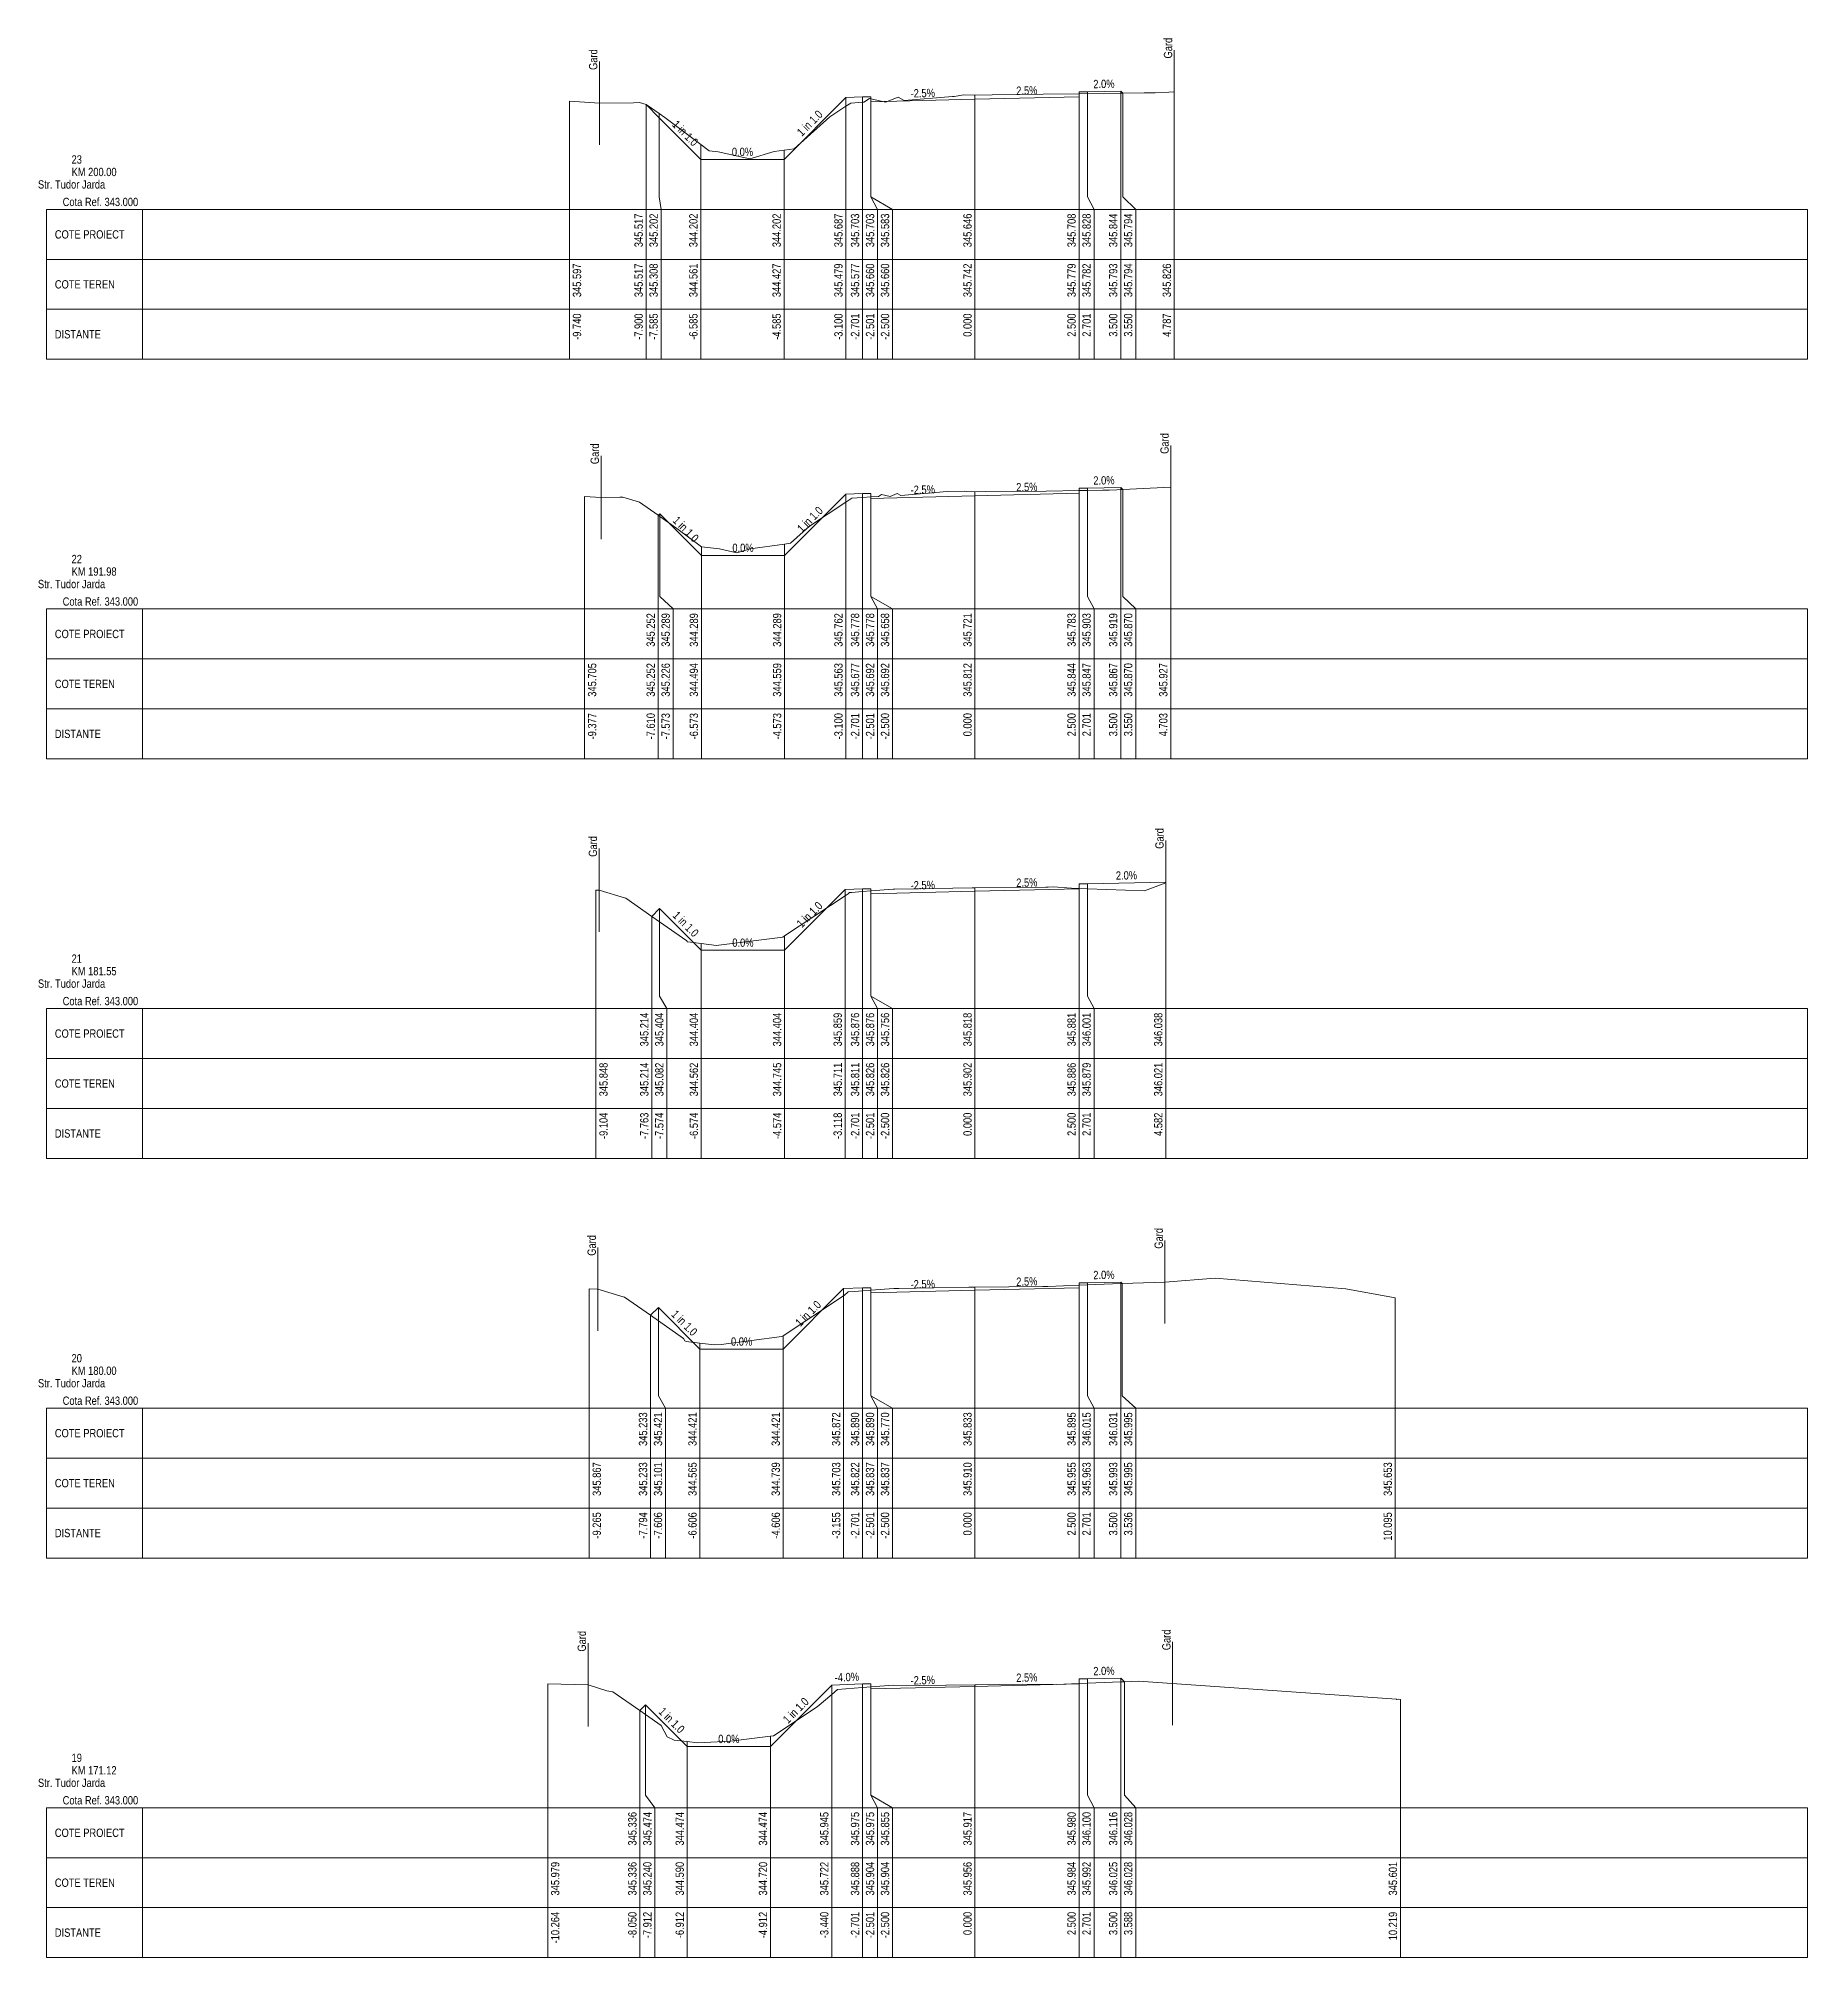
# Model space of a CAD drawing. Extents: x 1 to 634, y 0 to 594.
# Drawn here: x 0.5 to 43, y 173.8 to 219.91 of the extents above; entities that cross this region are included whole.
import ezdxf
from ezdxf.enums import TextEntityAlignment as Align

# ---------------------------------------------------------------- set-up
doc = ezdxf.new("R2010")
doc.units = 0
doc.header["$MEASUREMENT"] = 0
doc.layers.add('ARD-No Plot', color=1, linetype='Continuous', lineweight=0, plot=False)
for name, color, linetype, lineweight in [('DESIGN-TEXT', 7, 'Continuous', 0), ('EXISTING-TEXT', 7, 'Continuous', 0), ('LINES', 7, 'Continuous', 0), ('Text', 7, 'Continuous', 0), ('X-RL', 7, 'Continuous', 0), ('XPLOT-DESIGN', 5, 'Continuous', 0), ('XPLOT-EXISTING', 3, 'Continuous', 0), ('XPLOT-GRADE', 7, 'Continuous', 0), ('XPLOT-KM', 7, 'Continuous', 0), ('XPLOT-TITLE', 7, 'Continuous', 0)]:
    doc.layers.add(name, color=color, linetype=linetype, lineweight=lineweight)
doc.styles.add('$0$$0$Arial', font='arial.ttf', dxfattribs={"width": 0.8})

msp = doc.modelspace()

# ---------------------------------------------------------------- texts
at = {"layer": 'ARD-No Plot', "style": '$0$$0$Arial', "width": 0.8}
for p in [(1.3, 216.3), (1.3, 206.7), (1.3, 197.1), (1.3, 187.5), (1.3, 177.9)]:
    msp.add_text('Str. Tudor Jarda', height=0.2, dxfattribs=at).set_placement(p, align=Align.CENTER)
at = {"layer": 'DESIGN-TEXT', "style": '$0$$0$Arial', "width": 0.8}
for s, p in [('345.517', (15.02, 215.7)), ('345.202', (15.38, 215.7)), ('344.202', (16.335, 215.7)), ('344.202', (18.335, 215.7)), ('345.687', (19.82, 215.7)), ('345.703', (20.219, 215.7)), ('345.703', (20.579, 215.7)), ('345.583', (20.939, 215.7)), ('345.646', (22.92, 215.7)), ('345.708', (25.42, 215.7)), ('345.828', (25.78, 215.7)), ('345.844', (26.42, 215.7)), ('345.794', (26.78, 215.7)), ('345.252', (15.31, 206.1)), ('345.289', (15.67, 206.1)), ('344.289', (16.347, 206.1)), ('344.289', (18.347, 206.1)), ('345.762', (19.82, 206.1)), ('345.778', (20.219, 206.1)), ('345.778', (20.579, 206.1)), ('345.658', (20.939, 206.1)), ('345.721', (22.92, 206.1)), ('345.783', (25.42, 206.1)), ('345.903', (25.78, 206.1)), ('345.919', (26.42, 206.1)), ('345.870', (26.78, 206.1)), ('345.214', (15.157, 196.5)), ('345.404', (15.517, 196.5)), ('344.404', (16.346, 196.5)), ('344.404', (18.346, 196.5)), ('345.859', (19.802, 196.5)), ('345.876', (20.219, 196.5)), ('345.876', (20.579, 196.5)), ('345.756', (20.939, 196.5)), ('345.818', (22.92, 196.5)), ('345.881', (25.42, 196.5)), ('346.001', (25.78, 196.5)), ('346.038', (27.502, 196.5)), ('345.233', (15.126, 186.9)), ('345.421', (15.486, 186.9)), ('344.421', (16.314, 186.9)), ('344.421', (18.314, 186.9)), ('345.872', (19.765, 186.9)), ('345.890', (20.219, 186.9)), ('345.890', (20.579, 186.9)), ('345.770', (20.939, 186.9)), ('345.833', (22.92, 186.9)), ('345.895', (25.42, 186.9)), ('346.015', (25.78, 186.9)), ('346.031', (26.42, 186.9)), ('345.995', (26.78, 186.9)), ('345.336', (14.87, 177.3)), ('345.474', (15.23, 177.3)), ('344.474', (16.008, 177.3)), ('344.474', (18.008, 177.3)), ('345.945', (19.48, 177.3)), ('345.975', (20.219, 177.3)), ('345.975', (20.579, 177.3)), ('345.855', (20.939, 177.3)), ('345.917', (22.92, 177.3)), ('345.980', (25.42, 177.3)), ('346.100', (25.78, 177.3)), ('346.116', (26.42, 177.3)), ('346.028', (26.78, 177.3))]:
    msp.add_text(s, height=0.2, rotation=90, dxfattribs=at).set_placement(p, align=Align.RIGHT)
at = {"layer": 'EXISTING-TEXT', "style": '$0$$0$Arial', "width": 0.8}
for s, p in [('345.597', (13.54, 214.5)), ('345.517', (15.02, 214.5)), ('345.308', (15.38, 214.5)), ('344.561', (16.335, 214.5)), ('344.427', (18.335, 214.5)), ('345.479', (19.82, 214.5)), ('345.577', (20.219, 214.5)), ('345.660', (20.579, 214.5)), ('345.660', (20.939, 214.5)), ('345.742', (22.92, 214.5)), ('345.742', (22.92, 214.5)), ('345.779', (25.42, 214.5)), ('345.782', (25.78, 214.5)), ('345.793', (26.42, 214.5)), ('345.794', (26.78, 214.5)), ('345.826', (27.707, 214.5)), ('345.705', (13.903, 204.9)), ('345.252', (15.31, 204.9)), ('345.226', (15.67, 204.9)), ('344.494', (16.347, 204.9)), ('344.494', (16.347, 204.9)), ('344.559', (18.347, 204.9)), ('345.563', (19.82, 204.9)), ('345.677', (20.219, 204.9)), ('345.692', (20.579, 204.9)), ('345.692', (20.939, 204.9)), ('345.812', (22.92, 204.9)), ('345.812', (22.92, 204.9)), ('345.844', (25.42, 204.9)), ('345.847', (25.78, 204.9)), ('345.867', (26.42, 204.9)), ('345.870', (26.78, 204.9)), ('345.927', (27.623, 204.9)), ('345.848', (14.176, 195.3)), ('345.214', (15.157, 195.3)), ('345.082', (15.517, 195.3)), ('344.562', (16.346, 195.3)), ('344.745', (18.346, 195.3)), ('345.711', (19.802, 195.3)), ('345.811', (20.219, 195.3)), ('345.826', (20.579, 195.3)), ('345.826', (20.939, 195.3)), ('345.902', (22.92, 195.3)), ('345.902', (22.92, 195.3)), ('345.886', (25.42, 195.3)), ('345.879', (25.78, 195.3)), ('346.021', (27.502, 195.3)), ('345.867', (14.015, 185.7)), ('345.233', (15.126, 185.7)), ('345.101', (15.486, 185.7)), ('344.565', (16.314, 185.7)), ('344.739', (18.314, 185.7)), ('345.703', (19.765, 185.7)), ('345.822', (20.219, 185.7)), ('345.837', (20.579, 185.7)), ('345.837', (20.939, 185.7)), ('345.910', (22.92, 185.7)), ('345.910', (22.92, 185.7)), ('345.955', (25.42, 185.7)), ('345.963', (25.78, 185.7)), ('345.993', (26.42, 185.7)), ('345.995', (26.78, 185.7)), ('345.653', (33.015, 185.7)), ('345.979', (13.016, 176.1)), ('345.336', (14.87, 176.1)), ('345.240', (15.23, 176.1)), ('344.590', (16.008, 176.1)), ('344.720', (18.008, 176.1)), ('345.722', (19.48, 176.1)), ('345.888', (20.219, 176.1)), ('345.904', (20.579, 176.1)), ('345.904', (20.939, 176.1)), ('345.956', (22.92, 176.1)), ('345.956', (22.92, 176.1)), ('345.984', (25.42, 176.1)), ('345.992', (25.78, 176.1)), ('346.025', (26.42, 176.1)), ('346.028', (26.78, 176.1)), ('345.601', (33.139, 176.1))]:
    msp.add_text(s, height=0.2, rotation=90, dxfattribs=at).set_placement(p, align=Align.RIGHT)
at = {"layer": 'Text', "style": '$0$$0$Arial', "width": 0.8}
for p in [(13.929, 219.151), (27.737, 219.426), (27.653, 209.927), (13.967, 209.68), (13.921, 200.246), (27.532, 200.438), (13.893, 190.661), (27.513, 190.831), (13.655, 181.152), (27.697, 181.185)]:
    msp.add_text('Gard', height=0.2, rotation=90, dxfattribs=at).set_placement(p)
for s, p in [('-9.740', (13.54, 213.3)), ('-9.740', (13.54, 213.3)), ('-7.900', (15.02, 213.3)), ('-7.900', (15.02, 213.3)), ('-7.900', (15.02, 213.3)), ('-7.585', (15.38, 213.3)), ('-7.585', (15.38, 213.3)), ('-7.585', (15.38, 213.3)), ('-6.585', (16.335, 213.3)), ('-6.585', (16.335, 213.3)), ('-6.585', (16.335, 213.3)), ('-4.585', (18.335, 213.3)), ('-4.585', (18.335, 213.3)), ('-4.585', (18.335, 213.3)), ('-3.100', (19.82, 213.3)), ('-3.100', (19.82, 213.3)), ('-3.100', (19.82, 213.3)), ('-2.701', (20.219, 213.3)), ('-2.701', (20.219, 213.3)), ('-2.701', (20.219, 213.3)), ('-2.501', (20.579, 213.3)), ('-2.501', (20.579, 213.3)), ('-2.501', (20.579, 213.3)), ('-2.500', (20.939, 213.3)), ('-2.500', (20.939, 213.3)), ('-2.500', (20.939, 213.3)), ('0.000', (22.92, 213.3)), ('0.000', (22.92, 213.3)), ('0.000', (22.92, 213.3)), ('2.500', (25.42, 213.3)), ('2.500', (25.42, 213.3)), ('2.500', (25.42, 213.3)), ('2.701', (25.78, 213.3)), ('2.701', (25.78, 213.3)), ('2.701', (25.78, 213.3)), ('3.500', (26.42, 213.3)), ('3.500', (26.42, 213.3)), ('3.500', (26.42, 213.3)), ('3.550', (26.78, 213.3)), ('3.550', (26.78, 213.3)), ('3.550', (26.78, 213.3)), ('4.787', (27.707, 213.3)), ('4.787', (27.707, 213.3)), ('-9.377', (13.903, 203.7)), ('-9.377', (13.903, 203.7)), ('-7.610', (15.31, 203.7)), ('-7.610', (15.31, 203.7)), ('-7.610', (15.31, 203.7)), ('-7.573', (15.67, 203.7)), ('-7.573', (15.67, 203.7)), ('-7.573', (15.67, 203.7)), ('-6.573', (16.347, 203.7)), ('-6.573', (16.347, 203.7)), ('-6.573', (16.347, 203.7)), ('-4.573', (18.347, 203.7)), ('-4.573', (18.347, 203.7)), ('-4.573', (18.347, 203.7)), ('-3.100', (19.82, 203.7)), ('-3.100', (19.82, 203.7)), ('-3.100', (19.82, 203.7)), ('-2.701', (20.219, 203.7)), ('-2.701', (20.219, 203.7)), ('-2.701', (20.219, 203.7)), ('-2.501', (20.579, 203.7)), ('-2.501', (20.579, 203.7)), ('-2.501', (20.579, 203.7)), ('-2.500', (20.939, 203.7)), ('-2.500', (20.939, 203.7)), ('-2.500', (20.939, 203.7)), ('0.000', (22.92, 203.7)), ('0.000', (22.92, 203.7)), ('0.000', (22.92, 203.7)), ('2.500', (25.42, 203.7)), ('2.500', (25.42, 203.7)), ('2.500', (25.42, 203.7)), ('2.701', (25.78, 203.7)), ('2.701', (25.78, 203.7)), ('2.701', (25.78, 203.7)), ('3.500', (26.42, 203.7)), ('3.500', (26.42, 203.7)), ('3.500', (26.42, 203.7)), ('3.550', (26.78, 203.7)), ('3.550', (26.78, 203.7)), ('3.550', (26.78, 203.7)), ('4.703', (27.623, 203.7)), ('4.703', (27.623, 203.7)), ('-9.104', (14.176, 194.1)), ('-9.104', (14.176, 194.1)), ('-7.763', (15.157, 194.1)), ('-7.763', (15.157, 194.1)), ('-7.763', (15.157, 194.1)), ('-7.574', (15.517, 194.1)), ('-7.574', (15.517, 194.1)), ('-7.574', (15.517, 194.1)), ('-6.574', (16.346, 194.1)), ('-6.574', (16.346, 194.1)), ('-6.574', (16.346, 194.1)), ('-4.574', (18.346, 194.1)), ('-4.574', (18.346, 194.1)), ('-4.574', (18.346, 194.1)), ('-3.118', (19.802, 194.1)), ('-3.118', (19.802, 194.1)), ('-3.118', (19.802, 194.1)), ('-2.701', (20.219, 194.1)), ('-2.701', (20.219, 194.1)), ('-2.701', (20.219, 194.1)), ('-2.501', (20.579, 194.1)), ('-2.501', (20.579, 194.1)), ('-2.501', (20.579, 194.1)), ('-2.500', (20.939, 194.1)), ('-2.500', (20.939, 194.1)), ('-2.500', (20.939, 194.1)), ('0.000', (22.92, 194.1)), ('0.000', (22.92, 194.1)), ('0.000', (22.92, 194.1)), ('2.500', (25.42, 194.1)), ('2.500', (25.42, 194.1)), ('2.500', (25.42, 194.1)), ('2.701', (25.78, 194.1)), ('2.701', (25.78, 194.1)), ('2.701', (25.78, 194.1)), ('4.582', (27.502, 194.1)), ('4.582', (27.502, 194.1)), ('4.582', (27.502, 194.1)), ('-9.265', (14.015, 184.5)), ('-9.265', (14.015, 184.5)), ('-7.794', (15.126, 184.5)), ('-7.794', (15.126, 184.5)), ('-7.794', (15.126, 184.5)), ('-7.606', (15.486, 184.5)), ('-7.606', (15.486, 184.5)), ('-7.606', (15.486, 184.5)), ('-6.606', (16.314, 184.5)), ('-6.606', (16.314, 184.5)), ('-6.606', (16.314, 184.5)), ('-4.606', (18.314, 184.5)), ('-4.606', (18.314, 184.5)), ('-4.606', (18.314, 184.5)), ('-3.155', (19.765, 184.5)), ('-3.155', (19.765, 184.5)), ('-3.155', (19.765, 184.5)), ('-2.701', (20.219, 184.5)), ('-2.701', (20.219, 184.5)), ('-2.701', (20.219, 184.5)), ('-2.501', (20.579, 184.5)), ('-2.501', (20.579, 184.5)), ('-2.501', (20.579, 184.5)), ('-2.500', (20.939, 184.5)), ('-2.500', (20.939, 184.5)), ('-2.500', (20.939, 184.5)), ('0.000', (22.92, 184.5)), ('0.000', (22.92, 184.5)), ('0.000', (22.92, 184.5)), ('2.500', (25.42, 184.5)), ('2.500', (25.42, 184.5)), ('2.500', (25.42, 184.5)), ('2.701', (25.78, 184.5)), ('2.701', (25.78, 184.5)), ('2.701', (25.78, 184.5)), ('3.500', (26.42, 184.5)), ('3.500', (26.42, 184.5)), ('3.500', (26.42, 184.5)), ('3.536', (26.78, 184.5)), ('3.536', (26.78, 184.5)), ('3.536', (26.78, 184.5)), ('10.095', (33.015, 184.5)), ('10.095', (33.015, 184.5)), ('-10.264', (13.016, 174.9)), ('-10.264', (13.016, 174.9)), ('-8.050', (14.87, 174.9)), ('-8.050', (14.87, 174.9)), ('-8.050', (14.87, 174.9)), ('-7.912', (15.23, 174.9)), ('-7.912', (15.23, 174.9)), ('-7.912', (15.23, 174.9)), ('-6.912', (16.008, 174.9)), ('-6.912', (16.008, 174.9)), ('-6.912', (16.008, 174.9)), ('-4.912', (18.008, 174.9)), ('-4.912', (18.008, 174.9)), ('-4.912', (18.008, 174.9)), ('-3.440', (19.48, 174.9)), ('-3.440', (19.48, 174.9)), ('-3.440', (19.48, 174.9)), ('-2.701', (20.219, 174.9)), ('-2.701', (20.219, 174.9)), ('-2.701', (20.219, 174.9)), ('-2.501', (20.579, 174.9)), ('-2.501', (20.579, 174.9)), ('-2.501', (20.579, 174.9)), ('-2.500', (20.939, 174.9)), ('-2.500', (20.939, 174.9)), ('-2.500', (20.939, 174.9)), ('0.000', (22.92, 174.9)), ('0.000', (22.92, 174.9)), ('0.000', (22.92, 174.9)), ('2.500', (25.42, 174.9)), ('2.500', (25.42, 174.9)), ('2.500', (25.42, 174.9)), ('2.701', (25.78, 174.9)), ('2.701', (25.78, 174.9)), ('2.701', (25.78, 174.9)), ('3.500', (26.42, 174.9)), ('3.500', (26.42, 174.9)), ('3.500', (26.42, 174.9)), ('3.588', (26.78, 174.9)), ('3.588', (26.78, 174.9)), ('3.588', (26.78, 174.9)), ('10.219', (33.139, 174.9)), ('10.219', (33.139, 174.9))]:
    msp.add_text(s, height=0.2, rotation=90, dxfattribs=at).set_placement(p, align=Align.RIGHT)
at = {"layer": 'X-RL', "style": '$0$$0$Arial', "width": 0.8}
for p in [(2.9, 215.88), (2.9, 206.28), (2.9, 196.68), (2.9, 187.08), (2.9, 177.48)]:
    msp.add_text('Cota Ref. 343.000', height=0.2, dxfattribs=at).set_placement(p, align=Align.RIGHT)
at = {"layer": 'XPLOT-GRADE', "style": '$0$$0$Arial', "width": 0.8}
for s, rotation, p in [('-2.5%', 1.4321, (21.748, 218.494)), ('2.5%', 1.4321, (24.248, 218.557)), ('2.0%', 1.1458, (26.099, 218.716)), ('1 in 1.0', 45, (19.101, 217.801)), ('1 in 1.0', 315, (15.971, 217.559)), ('0.0%', 0, (17.415, 217.082)), ('2.0%', 1.1458, (26.099, 209.191)), ('-2.5%', 1.4321, (21.748, 208.969)), ('2.5%', 1.4321, (24.248, 209.032)), ('1 in 1.0', 45, (19.107, 208.282)), ('1 in 1.0', 315, (15.984, 208.046)), ('0.0%', 0, (17.427, 207.569)), ('-2.5%', 1.4321, (21.748, 199.467)), ('2.5%', 1.4321, (24.248, 199.529)), ('2.0%', 1.1458, (26.64, 199.7)), ('1 in 1.0', 315, (15.983, 198.56)), ('1 in 1.0', 45, (19.097, 198.788)), ('0.0%', 0, (17.426, 198.084)), ('-2.5%', 1.4321, (21.748, 189.881)), ('2.5%', 1.4321, (24.248, 189.944)), ('2.0%', 1.1458, (26.099, 190.103)), ('1 in 1.0', 45, (19.063, 189.203)), ('1 in 1.0', 315, (15.951, 188.977)), ('0.0%', 0, (17.394, 188.501)), ('2.0%', 1.1458, (26.099, 180.588)), ('-4.0%', 2.2906, (19.926, 180.44)), ('-2.5%', 1.4321, (21.748, 180.366)), ('2.5%', 1.4321, (24.248, 180.429)), ('1 in 1.0', 45, (18.767, 179.666)), ('1 in 1.0', 315, (15.645, 179.43)), ('0.0%', 0, (17.088, 178.954))]:
    msp.add_text(s, height=0.2, rotation=rotation, dxfattribs=at).set_placement(p, align=Align.CENTER)
at = {"layer": 'XPLOT-KM', "style": '$0$$0$Arial', "width": 0.8}
for s, p in [('23', (1.3, 216.9)), ('KM 200.00', (1.3, 216.6)), ('22', (1.3, 207.3)), ('KM 191.98', (1.3, 207)), ('21', (1.3, 197.7)), ('KM 181.55', (1.3, 197.4)), ('20', (1.3, 188.1)), ('KM 180.00', (1.3, 187.8)), ('19', (1.3, 178.5)), ('KM 171.12', (1.3, 178.2))]:
    msp.add_text(s, height=0.2, dxfattribs=at).set_placement(p)
at = {"layer": 'XPLOT-TITLE', "style": '$0$$0$Arial', "width": 0.8}
for s, p in [('COTE PROIECT', (0.898, 215.1)), ('COTE TEREN', (0.898, 213.9)), ('DISTANTE', (0.898, 212.7)), ('COTE PROIECT', (0.898, 205.5)), ('COTE TEREN', (0.898, 204.3)), ('DISTANTE', (0.898, 203.1)), ('COTE PROIECT', (0.898, 195.9)), ('COTE TEREN', (0.898, 194.7)), ('DISTANTE', (0.898, 193.5)), ('COTE PROIECT', (0.898, 186.3)), ('COTE TEREN', (0.898, 185.1)), ('DISTANTE', (0.898, 183.9)), ('COTE PROIECT', (0.898, 176.7)), ('COTE TEREN', (0.898, 175.5)), ('DISTANTE', (0.898, 174.3))]:
    msp.add_text(s, height=0.2, dxfattribs=at).set_placement(p)

# ---------------------------------------------------------------- linework, layer by layer
at = {"layer": 'LINES'}
for p, q in [((27.787, 219.626), (27.787, 217.626)), ((13.979, 219.351), (13.979, 217.351)), ((25.5, 216.1), (25.5, 218.579)), ((25.5, 216.1), (25.5, 218.579)), ((25.5, 216.1), (25.5, 218.579)), ((25.701, 216.1), (25.701, 218.628)), ((25.701, 216.1), (25.701, 218.628)), ((25.701, 216.1), (25.701, 218.628)), ((26.5, 216.1), (26.5, 218.644)), ((26.5, 216.1), (26.5, 218.644)), ((26.5, 216.1), (26.5, 218.644)), ((26.55, 216.1), (26.55, 218.594)), ((26.55, 216.1), (26.55, 218.594)), ((26.55, 216.1), (26.55, 218.594)), ((27.787, 216.1), (27.787, 218.626)), ((27.787, 216.1), (27.787, 218.626)), ((13.26, 216.1), (13.26, 218.397)), ((13.26, 216.1), (13.26, 218.397)), ((15.1, 216.1), (15.1, 218.317)), ((15.1, 216.1), (15.1, 218.317)), ((15.1, 216.1), (15.1, 218.317)), ((15.415, 216.1), (15.415, 218.108)), ((15.415, 216.1), (15.415, 218.108)), ((15.415, 216.1), (15.415, 218.108)), ((19.9, 216.1), (19.9, 218.487)), ((19.9, 216.1), (19.9, 218.487)), ((19.9, 216.1), (19.9, 218.487)), ((20.299, 216.1), (20.299, 218.503)), ((20.299, 216.1), (20.299, 218.503)), ((20.299, 216.1), (20.299, 218.503)), ((20.499, 216.1), (20.499, 218.503)), ((20.499, 216.1), (20.499, 218.503)), ((20.499, 216.1), (20.499, 218.503)), ((20.5, 216.1), (20.5, 218.46)), ((20.5, 216.1), (20.5, 218.46)), ((20.5, 216.1), (20.5, 218.46)), ((23, 216.1), (23, 218.542)), ((23, 216.1), (23, 218.542)), ((23, 216.1), (23, 218.542)), ((16.415, 216.1), (16.415, 217.361)), ((16.415, 216.1), (16.415, 217.361)), ((16.415, 216.1), (16.415, 217.361)), ((18.415, 216.1), (18.415, 217.227)), ((18.415, 216.1), (18.415, 217.227)), ((18.415, 216.1), (18.415, 217.227)), ((0.698, 214.6), (0.698, 215.8)), ((0.698, 215.8), (3, 215.8)), ((3, 212.2), (3, 215.8)), ((3, 215.8), (43, 215.8)), ((13.26, 215.8), (13.26, 216.1)), ((13.26, 215.8), (13.26, 216.1)), ((13.26, 212.2), (13.26, 215.8)), ((13.26, 212.2), (13.26, 215.8)), ((15.1, 215.8), (15.1, 216.1)), ((15.1, 215.8), (15.1, 216.1)), ((15.1, 215.8), (15.1, 216.1)), ((15.1, 212.2), (15.1, 215.8)), ((15.1, 212.2), (15.1, 215.8)), ((15.1, 212.2), (15.1, 215.8)), ((15.46, 215.8), (15.415, 216.1)), ((15.46, 215.8), (15.415, 216.1)), ((15.46, 215.8), (15.415, 216.1)), ((15.46, 212.2), (15.46, 215.8)), ((15.46, 212.2), (15.46, 215.8)), ((15.46, 212.2), (15.46, 215.8)), ((16.415, 215.8), (16.415, 216.1)), ((16.415, 215.8), (16.415, 216.1)), ((16.415, 215.8), (16.415, 216.1)), ((16.415, 212.2), (16.415, 215.8)), ((16.415, 212.2), (16.415, 215.8)), ((16.415, 212.2), (16.415, 215.8)), ((18.415, 215.8), (18.415, 216.1)), ((18.415, 215.8), (18.415, 216.1)), ((18.415, 215.8), (18.415, 216.1)), ((18.415, 212.2), (18.415, 215.8)), ((18.415, 212.2), (18.415, 215.8)), ((18.415, 212.2), (18.415, 215.8)), ((19.9, 215.8), (19.9, 216.1)), ((19.9, 215.8), (19.9, 216.1)), ((19.9, 215.8), (19.9, 216.1)), ((19.9, 212.2), (19.9, 215.8)), ((19.9, 212.2), (19.9, 215.8)), ((19.9, 212.2), (19.9, 215.8)), ((20.299, 215.8), (20.299, 216.1)), ((20.299, 215.8), (20.299, 216.1)), ((20.299, 215.8), (20.299, 216.1)), ((20.299, 212.2), (20.299, 215.8)), ((20.299, 212.2), (20.299, 215.8)), ((20.299, 212.2), (20.299, 215.8)), ((20.659, 215.8), (20.499, 216.1)), ((20.659, 215.8), (20.499, 216.1)), ((20.659, 215.8), (20.499, 216.1)), ((21.019, 215.8), (20.5, 216.1)), ((21.019, 215.8), (20.5, 216.1)), ((21.019, 215.8), (20.5, 216.1)), ((20.659, 212.2), (20.659, 215.8)), ((20.659, 212.2), (20.659, 215.8)), ((20.659, 212.2), (20.659, 215.8)), ((21.019, 212.2), (21.019, 215.8)), ((21.019, 212.2), (21.019, 215.8)), ((21.019, 212.2), (21.019, 215.8)), ((23, 215.8), (23, 216.1)), ((23, 215.8), (23, 216.1)), ((23, 215.8), (23, 216.1)), ((23, 212.2), (23, 215.8)), ((23, 212.2), (23, 215.8)), ((23, 212.2), (23, 215.8)), ((25.5, 215.8), (25.5, 216.1)), ((25.5, 215.8), (25.5, 216.1)), ((25.5, 215.8), (25.5, 216.1)), ((25.5, 212.2), (25.5, 215.8)), ((25.5, 212.2), (25.5, 215.8)), ((25.5, 212.2), (25.5, 215.8)), ((25.86, 215.8), (25.701, 216.1)), ((25.86, 215.8), (25.701, 216.1)), ((25.86, 215.8), (25.701, 216.1)), ((25.86, 212.2), (25.86, 215.8)), ((25.86, 212.2), (25.86, 215.8)), ((25.86, 212.2), (25.86, 215.8)), ((26.5, 215.8), (26.5, 216.1)), ((26.5, 215.8), (26.5, 216.1)), ((26.5, 215.8), (26.5, 216.1)), ((26.5, 212.2), (26.5, 215.8)), ((26.5, 212.2), (26.5, 215.8)), ((26.5, 212.2), (26.5, 215.8)), ((26.86, 215.8), (26.55, 216.1)), ((26.86, 215.8), (26.55, 216.1)), ((26.86, 215.8), (26.55, 216.1)), ((26.86, 212.2), (26.86, 215.8)), ((26.86, 212.2), (26.86, 215.8)), ((26.86, 212.2), (26.86, 215.8)), ((27.787, 215.8), (27.787, 216.1)), ((27.787, 215.8), (27.787, 216.1)), ((27.787, 212.2), (27.787, 215.8)), ((27.787, 212.2), (27.787, 215.8)), ((43, 212.2), (43, 215.8)), ((0.698, 213.4), (0.698, 214.6)), ((0.698, 214.6), (3, 214.6)), ((3, 214.6), (0.698, 214.6)), ((3, 214.6), (43, 214.6)), ((0.698, 212.2), (0.698, 213.4)), ((0.698, 213.4), (3, 213.4)), ((3, 213.4), (0.698, 213.4)), ((3, 213.4), (43, 213.4)), ((3, 212.2), (0.698, 212.2)), ((3, 212.2), (43, 212.2)), ((14.017, 209.88), (14.017, 207.88)), ((27.703, 210.127), (27.703, 208.127)), ((13.623, 206.5), (13.623, 208.905)), ((13.623, 206.5), (13.623, 208.905)), ((19.9, 206.5), (19.9, 208.962)), ((19.9, 206.5), (19.9, 208.962)), ((19.9, 206.5), (19.9, 208.962)), ((20.299, 206.5), (20.299, 208.978)), ((20.299, 206.5), (20.299, 208.978)), ((20.299, 206.5), (20.299, 208.978)), ((20.499, 206.5), (20.499, 208.978)), ((20.499, 206.5), (20.499, 208.978)), ((20.499, 206.5), (20.499, 208.978)), ((20.5, 206.5), (20.5, 208.892)), ((20.5, 206.5), (20.5, 208.892)), ((20.5, 206.5), (20.5, 208.892)), ((23, 206.5), (23, 209.012)), ((23, 206.5), (23, 209.012)), ((23, 206.5), (23, 209.012)), ((25.5, 206.5), (25.5, 209.044)), ((25.5, 206.5), (25.5, 209.044)), ((25.5, 206.5), (25.5, 209.044)), ((25.701, 206.5), (25.701, 209.103)), ((25.701, 206.5), (25.701, 209.103)), ((25.701, 206.5), (25.701, 209.103)), ((26.5, 206.5), (26.5, 209.119)), ((26.5, 206.5), (26.5, 209.119)), ((26.5, 206.5), (26.5, 209.119)), ((26.55, 206.5), (26.55, 209.07)), ((26.55, 206.5), (26.55, 209.07)), ((26.55, 206.5), (26.55, 209.07)), ((27.703, 206.5), (27.703, 209.127)), ((27.703, 206.5), (27.703, 209.127)), ((15.39, 206.5), (15.39, 208.452)), ((15.39, 206.5), (15.39, 208.452)), ((15.39, 206.5), (15.39, 208.452)), ((15.427, 206.5), (15.427, 208.489)), ((15.427, 206.5), (15.427, 208.489)), ((15.427, 206.5), (15.427, 208.489)), ((16.427, 206.5), (16.427, 207.694)), ((16.427, 206.5), (16.427, 207.694)), ((16.427, 206.5), (16.427, 207.694)), ((18.427, 206.5), (18.427, 207.759)), ((18.427, 206.5), (18.427, 207.759)), ((18.427, 206.5), (18.427, 207.759)), ((0.698, 205), (0.698, 206.2)), ((0.698, 206.2), (3, 206.2)), ((3, 202.6), (3, 206.2)), ((3, 206.2), (43, 206.2)), ((13.623, 206.2), (13.623, 206.5)), ((13.623, 206.2), (13.623, 206.5)), ((13.623, 202.6), (13.623, 206.2)), ((13.623, 202.6), (13.623, 206.2)), ((15.39, 206.2), (15.39, 206.5)), ((15.39, 206.2), (15.39, 206.5)), ((15.39, 206.2), (15.39, 206.5)), ((15.39, 202.6), (15.39, 206.2)), ((15.39, 202.6), (15.39, 206.2)), ((15.39, 202.6), (15.39, 206.2)), ((15.75, 206.2), (15.427, 206.5)), ((15.75, 206.2), (15.427, 206.5)), ((15.75, 206.2), (15.427, 206.5)), ((15.75, 202.6), (15.75, 206.2)), ((15.75, 202.6), (15.75, 206.2)), ((15.75, 202.6), (15.75, 206.2)), ((16.427, 206.2), (16.427, 206.5)), ((16.427, 206.2), (16.427, 206.5)), ((16.427, 206.2), (16.427, 206.5)), ((16.427, 202.6), (16.427, 206.2)), ((16.427, 202.6), (16.427, 206.2)), ((16.427, 202.6), (16.427, 206.2)), ((18.427, 206.2), (18.427, 206.5)), ((18.427, 206.2), (18.427, 206.5)), ((18.427, 206.2), (18.427, 206.5)), ((18.427, 202.6), (18.427, 206.2)), ((18.427, 202.6), (18.427, 206.2)), ((18.427, 202.6), (18.427, 206.2)), ((19.9, 206.2), (19.9, 206.5)), ((19.9, 206.2), (19.9, 206.5)), ((19.9, 206.2), (19.9, 206.5)), ((19.9, 202.6), (19.9, 206.2)), ((19.9, 202.6), (19.9, 206.2)), ((19.9, 202.6), (19.9, 206.2)), ((20.299, 206.2), (20.299, 206.5)), ((20.299, 206.2), (20.299, 206.5)), ((20.299, 206.2), (20.299, 206.5)), ((20.299, 202.6), (20.299, 206.2)), ((20.299, 202.6), (20.299, 206.2)), ((20.299, 202.6), (20.299, 206.2)), ((20.659, 206.2), (20.499, 206.5)), ((20.659, 206.2), (20.499, 206.5)), ((20.659, 206.2), (20.499, 206.5)), ((21.019, 206.2), (20.5, 206.5)), ((21.019, 206.2), (20.5, 206.5)), ((21.019, 206.2), (20.5, 206.5)), ((20.659, 202.6), (20.659, 206.2)), ((20.659, 202.6), (20.659, 206.2)), ((20.659, 202.6), (20.659, 206.2)), ((21.019, 202.6), (21.019, 206.2)), ((21.019, 202.6), (21.019, 206.2)), ((21.019, 202.6), (21.019, 206.2)), ((23, 206.2), (23, 206.5)), ((23, 206.2), (23, 206.5)), ((23, 206.2), (23, 206.5)), ((23, 202.6), (23, 206.2)), ((23, 202.6), (23, 206.2)), ((23, 202.6), (23, 206.2)), ((25.5, 206.2), (25.5, 206.5)), ((25.5, 206.2), (25.5, 206.5)), ((25.5, 206.2), (25.5, 206.5)), ((25.5, 202.6), (25.5, 206.2)), ((25.5, 202.6), (25.5, 206.2)), ((25.5, 202.6), (25.5, 206.2)), ((25.86, 206.2), (25.701, 206.5)), ((25.86, 206.2), (25.701, 206.5)), ((25.86, 206.2), (25.701, 206.5)), ((25.86, 202.6), (25.86, 206.2)), ((25.86, 202.6), (25.86, 206.2)), ((25.86, 202.6), (25.86, 206.2)), ((26.5, 206.2), (26.5, 206.5)), ((26.5, 206.2), (26.5, 206.5)), ((26.5, 206.2), (26.5, 206.5)), ((26.5, 202.6), (26.5, 206.2)), ((26.5, 202.6), (26.5, 206.2)), ((26.5, 202.6), (26.5, 206.2)), ((26.86, 206.2), (26.55, 206.5)), ((26.86, 206.2), (26.55, 206.5)), ((26.86, 206.2), (26.55, 206.5)), ((26.86, 202.6), (26.86, 206.2)), ((26.86, 202.6), (26.86, 206.2)), ((26.86, 202.6), (26.86, 206.2)), ((27.703, 206.2), (27.703, 206.5)), ((27.703, 206.2), (27.703, 206.5)), ((27.703, 202.6), (27.703, 206.2)), ((27.703, 202.6), (27.703, 206.2)), ((43, 202.6), (43, 206.2)), ((0.698, 203.8), (0.698, 205)), ((0.698, 205), (3, 205)), ((3, 205), (0.698, 205)), ((3, 205), (43, 205)), ((0.698, 202.6), (0.698, 203.8)), ((0.698, 203.8), (3, 203.8)), ((3, 203.8), (0.698, 203.8)), ((3, 203.8), (43, 203.8)), ((3, 202.6), (0.698, 202.6)), ((3, 202.6), (43, 202.6)), ((27.582, 200.638), (27.582, 198.638)), ((13.971, 200.446), (13.971, 198.446)), ((13.896, 196.9), (13.896, 199.448)), ((13.896, 196.9), (13.896, 199.448)), ((19.882, 196.9), (19.882, 199.459)), ((19.882, 196.9), (19.882, 199.459)), ((19.882, 196.9), (19.882, 199.459)), ((20.299, 196.9), (20.299, 199.476)), ((20.299, 196.9), (20.299, 199.476)), ((20.299, 196.9), (20.299, 199.476)), ((20.499, 196.9), (20.499, 199.476)), ((20.499, 196.9), (20.499, 199.476)), ((20.499, 196.9), (20.499, 199.476)), ((20.5, 196.9), (20.5, 199.426)), ((20.5, 196.9), (20.5, 199.426)), ((20.5, 196.9), (20.5, 199.426)), ((23, 196.9), (23, 199.502)), ((23, 196.9), (23, 199.502)), ((23, 196.9), (23, 199.502)), ((25.5, 196.9), (25.5, 199.486)), ((25.5, 196.9), (25.5, 199.486)), ((25.5, 196.9), (25.5, 199.486)), ((25.701, 196.9), (25.701, 199.601)), ((25.701, 196.9), (25.701, 199.601)), ((25.701, 196.9), (25.701, 199.601)), ((27.582, 196.9), (27.582, 199.638)), ((27.582, 196.9), (27.582, 199.638)), ((27.582, 196.9), (27.582, 199.638)), ((15.237, 196.9), (15.237, 198.814)), ((15.237, 196.9), (15.237, 198.814)), ((15.237, 196.9), (15.237, 198.814)), ((15.426, 196.9), (15.426, 199.004)), ((15.426, 196.9), (15.426, 199.004)), ((15.426, 196.9), (15.426, 199.004)), ((18.426, 196.9), (18.426, 198.345)), ((18.426, 196.9), (18.426, 198.345)), ((18.426, 196.9), (18.426, 198.345)), ((16.426, 196.9), (16.426, 198.162)), ((16.426, 196.9), (16.426, 198.162)), ((16.426, 196.9), (16.426, 198.162)), ((13.896, 196.6), (13.896, 196.9)), ((13.896, 196.6), (13.896, 196.9)), ((15.237, 196.6), (15.237, 196.9)), ((15.237, 196.6), (15.237, 196.9)), ((15.237, 196.6), (15.237, 196.9)), ((15.597, 196.6), (15.426, 196.9)), ((15.597, 196.6), (15.426, 196.9)), ((15.597, 196.6), (15.426, 196.9)), ((16.426, 196.6), (16.426, 196.9)), ((16.426, 196.6), (16.426, 196.9)), ((16.426, 196.6), (16.426, 196.9)), ((18.426, 196.6), (18.426, 196.9)), ((18.426, 196.6), (18.426, 196.9)), ((18.426, 196.6), (18.426, 196.9)), ((19.882, 196.6), (19.882, 196.9)), ((19.882, 196.6), (19.882, 196.9)), ((19.882, 196.6), (19.882, 196.9)), ((20.299, 196.6), (20.299, 196.9)), ((20.299, 196.6), (20.299, 196.9)), ((20.299, 196.6), (20.299, 196.9)), ((20.659, 196.6), (20.499, 196.9)), ((20.659, 196.6), (20.499, 196.9)), ((20.659, 196.6), (20.499, 196.9)), ((21.019, 196.6), (20.5, 196.9)), ((21.019, 196.6), (20.5, 196.9)), ((21.019, 196.6), (20.5, 196.9)), ((23, 196.6), (23, 196.9)), ((23, 196.6), (23, 196.9)), ((23, 196.6), (23, 196.9)), ((25.5, 196.6), (25.5, 196.9)), ((25.5, 196.6), (25.5, 196.9)), ((25.5, 196.6), (25.5, 196.9)), ((25.86, 196.6), (25.701, 196.9)), ((25.86, 196.6), (25.701, 196.9)), ((25.86, 196.6), (25.701, 196.9)), ((27.582, 196.6), (27.582, 196.9)), ((27.582, 196.6), (27.582, 196.9)), ((27.582, 196.6), (27.582, 196.9)), ((0.698, 195.4), (0.698, 196.6)), ((0.698, 196.6), (3, 196.6)), ((3, 193), (3, 196.6)), ((3, 196.6), (43, 196.6)), ((13.896, 193), (13.896, 196.6)), ((13.896, 193), (13.896, 196.6)), ((15.237, 193), (15.237, 196.6)), ((15.237, 193), (15.237, 196.6)), ((15.237, 193), (15.237, 196.6)), ((15.597, 193), (15.597, 196.6)), ((15.597, 193), (15.597, 196.6)), ((15.597, 193), (15.597, 196.6)), ((16.426, 193), (16.426, 196.6)), ((16.426, 193), (16.426, 196.6)), ((16.426, 193), (16.426, 196.6)), ((18.426, 193), (18.426, 196.6)), ((18.426, 193), (18.426, 196.6)), ((18.426, 193), (18.426, 196.6)), ((19.882, 193), (19.882, 196.6)), ((19.882, 193), (19.882, 196.6)), ((19.882, 193), (19.882, 196.6)), ((20.299, 193), (20.299, 196.6)), ((20.299, 193), (20.299, 196.6)), ((20.299, 193), (20.299, 196.6)), ((20.659, 193), (20.659, 196.6)), ((20.659, 193), (20.659, 196.6)), ((20.659, 193), (20.659, 196.6)), ((21.019, 193), (21.019, 196.6)), ((21.019, 193), (21.019, 196.6)), ((21.019, 193), (21.019, 196.6)), ((23, 193), (23, 196.6)), ((23, 193), (23, 196.6)), ((23, 193), (23, 196.6)), ((25.5, 193), (25.5, 196.6)), ((25.5, 193), (25.5, 196.6)), ((25.5, 193), (25.5, 196.6)), ((25.86, 193), (25.86, 196.6)), ((25.86, 193), (25.86, 196.6)), ((25.86, 193), (25.86, 196.6)), ((27.582, 193), (27.582, 196.6)), ((27.582, 193), (27.582, 196.6)), ((27.582, 193), (27.582, 196.6)), ((43, 193), (43, 196.6)), ((0.698, 194.2), (0.698, 195.4)), ((0.698, 195.4), (3, 195.4)), ((3, 195.4), (0.698, 195.4)), ((3, 195.4), (43, 195.4)), ((0.698, 193), (0.698, 194.2)), ((0.698, 194.2), (3, 194.2)), ((3, 194.2), (0.698, 194.2)), ((3, 194.2), (43, 194.2)), ((3, 193), (0.698, 193)), ((3, 193), (43, 193)), ((27.563, 191.031), (27.563, 189.031)), ((13.943, 190.861), (13.943, 188.861)), ((25.701, 187.3), (25.701, 190.015)), ((25.701, 187.3), (25.701, 190.015)), ((25.701, 187.3), (25.701, 190.015)), ((26.5, 187.3), (26.5, 190.031)), ((26.5, 187.3), (26.5, 190.031)), ((26.5, 187.3), (26.5, 190.031)), ((26.536, 187.3), (26.536, 189.995)), ((26.536, 187.3), (26.536, 189.995)), ((26.536, 187.3), (26.536, 189.995)), ((13.735, 187.3), (13.735, 189.867)), ((13.735, 187.3), (13.735, 189.867)), ((19.845, 187.3), (19.845, 189.872)), ((19.845, 187.3), (19.845, 189.872)), ((19.845, 187.3), (19.845, 189.872)), ((20.299, 187.3), (20.299, 189.89)), ((20.299, 187.3), (20.299, 189.89)), ((20.299, 187.3), (20.299, 189.89)), ((20.499, 187.3), (20.499, 189.89)), ((20.499, 187.3), (20.499, 189.89)), ((20.499, 187.3), (20.499, 189.89)), ((20.5, 187.3), (20.5, 189.837)), ((20.5, 187.3), (20.5, 189.837)), ((20.5, 187.3), (20.5, 189.837)), ((23, 187.3), (23, 189.91)), ((23, 187.3), (23, 189.91)), ((23, 187.3), (23, 189.91)), ((25.5, 187.3), (25.5, 189.955)), ((25.5, 187.3), (25.5, 189.955)), ((25.5, 187.3), (25.5, 189.955)), ((33.095, 187.3), (33.095, 189.653)), ((33.095, 187.3), (33.095, 189.653)), ((15.206, 187.3), (15.206, 189.233)), ((15.206, 187.3), (15.206, 189.233)), ((15.206, 187.3), (15.206, 189.233)), ((15.394, 187.3), (15.394, 189.421)), ((15.394, 187.3), (15.394, 189.421)), ((15.394, 187.3), (15.394, 189.421)), ((18.394, 187.3), (18.394, 188.739)), ((18.394, 187.3), (18.394, 188.739)), ((18.394, 187.3), (18.394, 188.739)), ((16.394, 187.3), (16.394, 188.565)), ((16.394, 187.3), (16.394, 188.565)), ((16.394, 187.3), (16.394, 188.565)), ((13.735, 187), (13.735, 187.3)), ((13.735, 187), (13.735, 187.3)), ((15.206, 187), (15.206, 187.3)), ((15.206, 187), (15.206, 187.3)), ((15.206, 187), (15.206, 187.3)), ((15.566, 187), (15.394, 187.3)), ((15.566, 187), (15.394, 187.3)), ((15.566, 187), (15.394, 187.3)), ((16.394, 187), (16.394, 187.3)), ((16.394, 187), (16.394, 187.3)), ((16.394, 187), (16.394, 187.3)), ((18.394, 187), (18.394, 187.3)), ((18.394, 187), (18.394, 187.3)), ((18.394, 187), (18.394, 187.3)), ((19.845, 187), (19.845, 187.3)), ((19.845, 187), (19.845, 187.3)), ((19.845, 187), (19.845, 187.3)), ((20.299, 187), (20.299, 187.3)), ((20.299, 187), (20.299, 187.3)), ((20.299, 187), (20.299, 187.3)), ((20.659, 187), (20.499, 187.3)), ((20.659, 187), (20.499, 187.3)), ((20.659, 187), (20.499, 187.3)), ((21.019, 187), (20.5, 187.3)), ((21.019, 187), (20.5, 187.3)), ((21.019, 187), (20.5, 187.3)), ((23, 187), (23, 187.3)), ((23, 187), (23, 187.3)), ((23, 187), (23, 187.3)), ((25.5, 187), (25.5, 187.3)), ((25.5, 187), (25.5, 187.3)), ((25.5, 187), (25.5, 187.3)), ((25.86, 187), (25.701, 187.3)), ((25.86, 187), (25.701, 187.3)), ((25.86, 187), (25.701, 187.3)), ((26.5, 187), (26.5, 187.3)), ((26.5, 187), (26.5, 187.3)), ((26.5, 187), (26.5, 187.3)), ((26.86, 187), (26.536, 187.3)), ((26.86, 187), (26.536, 187.3)), ((26.86, 187), (26.536, 187.3)), ((33.095, 187), (33.095, 187.3)), ((33.095, 187), (33.095, 187.3)), ((0.698, 185.8), (0.698, 187)), ((0.698, 187), (3, 187)), ((3, 183.4), (3, 187)), ((3, 187), (43, 187)), ((13.735, 183.4), (13.735, 187)), ((13.735, 183.4), (13.735, 187)), ((15.206, 183.4), (15.206, 187)), ((15.206, 183.4), (15.206, 187)), ((15.206, 183.4), (15.206, 187)), ((15.566, 183.4), (15.566, 187)), ((15.566, 183.4), (15.566, 187)), ((15.566, 183.4), (15.566, 187)), ((16.394, 183.4), (16.394, 187)), ((16.394, 183.4), (16.394, 187)), ((16.394, 183.4), (16.394, 187)), ((18.394, 183.4), (18.394, 187)), ((18.394, 183.4), (18.394, 187)), ((18.394, 183.4), (18.394, 187)), ((19.845, 183.4), (19.845, 187)), ((19.845, 183.4), (19.845, 187)), ((19.845, 183.4), (19.845, 187)), ((20.299, 183.4), (20.299, 187)), ((20.299, 183.4), (20.299, 187)), ((20.299, 183.4), (20.299, 187)), ((20.659, 183.4), (20.659, 187)), ((20.659, 183.4), (20.659, 187)), ((20.659, 183.4), (20.659, 187)), ((21.019, 183.4), (21.019, 187)), ((21.019, 183.4), (21.019, 187)), ((21.019, 183.4), (21.019, 187)), ((23, 183.4), (23, 187)), ((23, 183.4), (23, 187)), ((23, 183.4), (23, 187)), ((25.5, 183.4), (25.5, 187)), ((25.5, 183.4), (25.5, 187)), ((25.5, 183.4), (25.5, 187)), ((25.86, 183.4), (25.86, 187)), ((25.86, 183.4), (25.86, 187)), ((25.86, 183.4), (25.86, 187)), ((26.5, 183.4), (26.5, 187)), ((26.5, 183.4), (26.5, 187)), ((26.5, 183.4), (26.5, 187)), ((26.86, 183.4), (26.86, 187)), ((26.86, 183.4), (26.86, 187)), ((26.86, 183.4), (26.86, 187)), ((33.095, 183.4), (33.095, 187)), ((33.095, 183.4), (33.095, 187)), ((43, 183.4), (43, 187)), ((0.698, 184.6), (0.698, 185.8)), ((0.698, 185.8), (3, 185.8)), ((3, 185.8), (0.698, 185.8)), ((3, 185.8), (43, 185.8)), ((0.698, 183.4), (0.698, 184.6)), ((0.698, 184.6), (3, 184.6)), ((3, 184.6), (0.698, 184.6)), ((3, 184.6), (43, 184.6)), ((3, 183.4), (0.698, 183.4)), ((3, 183.4), (43, 183.4)), ((13.705, 181.352), (13.705, 179.352)), ((27.747, 181.385), (27.747, 179.385)), ((12.736, 177.7), (12.736, 180.379)), ((12.736, 177.7), (12.736, 180.379)), ((19.56, 177.7), (19.56, 180.345)), ((19.56, 177.7), (19.56, 180.345)), ((19.56, 177.7), (19.56, 180.345)), ((20.299, 177.7), (20.299, 180.375)), ((20.299, 177.7), (20.299, 180.375)), ((20.299, 177.7), (20.299, 180.375)), ((20.499, 177.7), (20.499, 180.375)), ((20.499, 177.7), (20.499, 180.375)), ((20.499, 177.7), (20.499, 180.375)), ((20.5, 177.7), (20.5, 180.304)), ((20.5, 177.7), (20.5, 180.304)), ((20.5, 177.7), (20.5, 180.304)), ((23, 177.7), (23, 180.356)), ((23, 177.7), (23, 180.356)), ((23, 177.7), (23, 180.356)), ((25.5, 177.7), (25.5, 180.384)), ((25.5, 177.7), (25.5, 180.384)), ((25.5, 177.7), (25.5, 180.384)), ((25.701, 177.7), (25.701, 180.5)), ((25.701, 177.7), (25.701, 180.5)), ((25.701, 177.7), (25.701, 180.5)), ((26.5, 177.7), (26.5, 180.516)), ((26.5, 177.7), (26.5, 180.516)), ((26.5, 177.7), (26.5, 180.516)), ((26.588, 177.7), (26.588, 180.428)), ((26.588, 177.7), (26.588, 180.428)), ((26.588, 177.7), (26.588, 180.428)), ((15.088, 177.7), (15.088, 179.874)), ((15.088, 177.7), (15.088, 179.874)), ((15.088, 177.7), (15.088, 179.874)), ((33.219, 177.7), (33.219, 180.001)), ((33.219, 177.7), (33.219, 180.001)), ((14.95, 177.7), (14.95, 179.736)), ((14.95, 177.7), (14.95, 179.736)), ((14.95, 177.7), (14.95, 179.736)), ((16.088, 177.7), (16.088, 178.99)), ((16.088, 177.7), (16.088, 178.99)), ((16.088, 177.7), (16.088, 178.99)), ((18.088, 177.7), (18.088, 179.12)), ((18.088, 177.7), (18.088, 179.12)), ((18.088, 177.7), (18.088, 179.12)), ((12.736, 177.4), (12.736, 177.7)), ((12.736, 177.4), (12.736, 177.7)), ((14.95, 177.4), (14.95, 177.7)), ((14.95, 177.4), (14.95, 177.7)), ((14.95, 177.4), (14.95, 177.7)), ((15.31, 177.4), (15.088, 177.7)), ((15.31, 177.4), (15.088, 177.7)), ((15.31, 177.4), (15.088, 177.7)), ((16.088, 177.4), (16.088, 177.7)), ((16.088, 177.4), (16.088, 177.7)), ((16.088, 177.4), (16.088, 177.7)), ((18.088, 177.4), (18.088, 177.7)), ((18.088, 177.4), (18.088, 177.7)), ((18.088, 177.4), (18.088, 177.7)), ((19.56, 177.4), (19.56, 177.7)), ((19.56, 177.4), (19.56, 177.7)), ((19.56, 177.4), (19.56, 177.7)), ((20.299, 177.4), (20.299, 177.7)), ((20.299, 177.4), (20.299, 177.7)), ((20.299, 177.4), (20.299, 177.7)), ((20.659, 177.4), (20.499, 177.7)), ((20.659, 177.4), (20.499, 177.7)), ((20.659, 177.4), (20.499, 177.7)), ((21.019, 177.4), (20.5, 177.7)), ((21.019, 177.4), (20.5, 177.7)), ((21.019, 177.4), (20.5, 177.7)), ((23, 177.4), (23, 177.7)), ((23, 177.4), (23, 177.7)), ((23, 177.4), (23, 177.7)), ((25.5, 177.4), (25.5, 177.7)), ((25.5, 177.4), (25.5, 177.7)), ((25.5, 177.4), (25.5, 177.7)), ((25.86, 177.4), (25.701, 177.7)), ((25.86, 177.4), (25.701, 177.7)), ((25.86, 177.4), (25.701, 177.7)), ((26.5, 177.4), (26.5, 177.7)), ((26.5, 177.4), (26.5, 177.7)), ((26.5, 177.4), (26.5, 177.7)), ((26.86, 177.4), (26.588, 177.7)), ((26.86, 177.4), (26.588, 177.7)), ((26.86, 177.4), (26.588, 177.7)), ((33.219, 177.4), (33.219, 177.7)), ((33.219, 177.4), (33.219, 177.7)), ((0.698, 176.2), (0.698, 177.4)), ((0.698, 177.4), (3, 177.4)), ((3, 173.8), (3, 177.4)), ((3, 177.4), (43, 177.4)), ((12.736, 173.8), (12.736, 177.4)), ((12.736, 173.8), (12.736, 177.4)), ((14.95, 173.8), (14.95, 177.4)), ((14.95, 173.8), (14.95, 177.4)), ((14.95, 173.8), (14.95, 177.4)), ((15.31, 173.8), (15.31, 177.4)), ((15.31, 173.8), (15.31, 177.4)), ((15.31, 173.8), (15.31, 177.4)), ((16.088, 173.8), (16.088, 177.4)), ((16.088, 173.8), (16.088, 177.4)), ((16.088, 173.8), (16.088, 177.4)), ((18.088, 173.8), (18.088, 177.4)), ((18.088, 173.8), (18.088, 177.4)), ((18.088, 173.8), (18.088, 177.4)), ((19.56, 173.8), (19.56, 177.4)), ((19.56, 173.8), (19.56, 177.4)), ((19.56, 173.8), (19.56, 177.4)), ((20.299, 173.8), (20.299, 177.4)), ((20.299, 173.8), (20.299, 177.4)), ((20.299, 173.8), (20.299, 177.4)), ((20.659, 173.8), (20.659, 177.4)), ((20.659, 173.8), (20.659, 177.4)), ((20.659, 173.8), (20.659, 177.4)), ((21.019, 173.8), (21.019, 177.4)), ((21.019, 173.8), (21.019, 177.4)), ((21.019, 173.8), (21.019, 177.4)), ((23, 173.8), (23, 177.4)), ((23, 173.8), (23, 177.4)), ((23, 173.8), (23, 177.4)), ((25.5, 173.8), (25.5, 177.4)), ((25.5, 173.8), (25.5, 177.4)), ((25.5, 173.8), (25.5, 177.4)), ((25.86, 173.8), (25.86, 177.4)), ((25.86, 173.8), (25.86, 177.4)), ((25.86, 173.8), (25.86, 177.4)), ((26.5, 173.8), (26.5, 177.4)), ((26.5, 173.8), (26.5, 177.4)), ((26.5, 173.8), (26.5, 177.4)), ((26.86, 173.8), (26.86, 177.4)), ((26.86, 173.8), (26.86, 177.4)), ((26.86, 173.8), (26.86, 177.4)), ((33.219, 173.8), (33.219, 177.4)), ((33.219, 173.8), (33.219, 177.4)), ((43, 173.8), (43, 177.4)), ((0.698, 175), (0.698, 176.2)), ((0.698, 176.2), (3, 176.2)), ((3, 176.2), (0.698, 176.2)), ((3, 176.2), (43, 176.2)), ((0.698, 173.8), (0.698, 175)), ((0.698, 175), (3, 175)), ((3, 175), (0.698, 175)), ((3, 175), (43, 175)), ((3, 173.8), (0.698, 173.8)), ((3, 173.8), (43, 173.8))]:
    msp.add_line(p, q, dxfattribs=at)
at = {"layer": 'XPLOT-DESIGN'}
for p, q in [((25.5, 218.508), (25.501, 218.628)), ((25.501, 218.628), (25.701, 218.628)), ((25.701, 218.628), (26.5, 218.644)), ((26.5, 218.644), (26.55, 218.594)), ((15.1, 218.317), (15.415, 218.002)), ((18.415, 217.002), (19.9, 218.487)), ((19.9, 218.487), (20.299, 218.503)), ((20.299, 218.503), (20.499, 218.503)), ((20.499, 218.503), (20.5, 218.383)), ((20.5, 218.383), (23, 218.446)), ((23, 218.446), (25.5, 218.508)), ((15.415, 218.002), (16.415, 217.002)), ((16.415, 217.002), (18.415, 217.002)), ((18.427, 207.489), (19.9, 208.962)), ((19.9, 208.962), (20.299, 208.978)), ((20.299, 208.978), (20.499, 208.978)), ((20.499, 208.978), (20.5, 208.858)), ((20.5, 208.858), (23, 208.921)), ((23, 208.921), (25.5, 208.983)), ((25.5, 208.983), (25.501, 209.103)), ((25.501, 209.103), (25.701, 209.103)), ((25.701, 209.103), (26.5, 209.119)), ((26.5, 209.119), (26.55, 209.07)), ((15.39, 208.452), (15.427, 208.489)), ((15.427, 208.489), (16.427, 207.489)), ((16.427, 207.489), (18.427, 207.489)), ((18.426, 198.004), (19.882, 199.459)), ((19.882, 199.459), (20.299, 199.476)), ((20.299, 199.476), (20.499, 199.476)), ((20.499, 199.476), (20.5, 199.356)), ((20.5, 199.356), (23, 199.418)), ((23, 199.418), (25.5, 199.481)), ((25.5, 199.481), (25.501, 199.601)), ((25.501, 199.601), (25.701, 199.601)), ((25.701, 199.601), (27.582, 199.638)), ((15.237, 198.814), (15.426, 199.004)), ((15.426, 199.004), (16.426, 198.004)), ((16.426, 198.004), (18.426, 198.004)), ((25.5, 189.895), (25.501, 190.015)), ((25.501, 190.015), (25.701, 190.015)), ((25.701, 190.015), (26.5, 190.031)), ((26.5, 190.031), (26.536, 189.995)), ((18.394, 188.421), (19.845, 189.872)), ((19.845, 189.872), (20.299, 189.89)), ((20.299, 189.89), (20.499, 189.89)), ((20.499, 189.89), (20.5, 189.77)), ((20.5, 189.77), (23, 189.833)), ((23, 189.833), (25.5, 189.895)), ((15.206, 189.233), (15.394, 189.421)), ((15.394, 189.421), (16.394, 188.421)), ((16.394, 188.421), (18.394, 188.421)), ((18.088, 178.874), (19.56, 180.345)), ((19.56, 180.345), (20.299, 180.375)), ((20.299, 180.375), (20.499, 180.375)), ((20.499, 180.375), (20.5, 180.255)), ((20.5, 180.255), (23, 180.317)), ((23, 180.317), (25.5, 180.38)), ((25.5, 180.38), (25.501, 180.5)), ((25.501, 180.5), (25.701, 180.5)), ((25.701, 180.5), (26.5, 180.516)), ((26.5, 180.516), (26.588, 180.428)), ((14.95, 179.736), (15.088, 179.874)), ((15.088, 179.874), (16.088, 178.874)), ((16.088, 178.874), (18.088, 178.874))]:
    msp.add_line(p, q, dxfattribs=at)
at = {"layer": 'XPLOT-EXISTING'}
for p, q in [((23, 218.542), (23.413, 218.556)), ((23.413, 218.556), (24.64, 218.567)), ((24.64, 218.567), (25.5, 218.579)), ((25.5, 218.579), (25.701, 218.582)), ((25.701, 218.582), (26.5, 218.593)), ((26.5, 218.593), (26.55, 218.594)), ((26.55, 218.594), (27.064, 218.601)), ((27.064, 218.601), (27.332, 218.599)), ((27.332, 218.599), (27.655, 218.62)), ((27.655, 218.62), (27.787, 218.626)), ((13.26, 218.397), (13.979, 218.351)), ((13.979, 218.351), (14.801, 218.361)), ((14.801, 218.361), (14.943, 218.365)), ((14.943, 218.365), (15.1, 218.317)), ((15.1, 218.317), (15.129, 218.308)), ((15.129, 218.308), (15.415, 218.108)), ((15.415, 218.108), (15.552, 218.012)), ((19.511, 218.022), (19.9, 218.279)), ((19.9, 218.279), (20.016, 218.356)), ((20.016, 218.356), (20.299, 218.377)), ((20.299, 218.377), (20.333, 218.379)), ((20.333, 218.379), (20.469, 218.468)), ((20.469, 218.468), (20.499, 218.46)), ((20.499, 218.46), (20.5, 218.46)), ((20.5, 218.46), (20.847, 218.374)), ((20.847, 218.374), (21.151, 218.498)), ((21.151, 218.498), (21.299, 218.413)), ((21.299, 218.413), (22.461, 218.512)), ((22.461, 218.512), (22.5, 218.509)), ((22.5, 218.509), (22.732, 218.555)), ((22.732, 218.555), (22.977, 218.541)), ((22.977, 218.541), (23, 218.542)), ((23, 218.542), (23, 218.542)), ((15.552, 218.012), (16.415, 217.361)), ((18.653, 217.258), (19.511, 218.022)), ((16.415, 217.361), (16.616, 217.209)), ((16.616, 217.209), (16.831, 217.183)), ((16.831, 217.183), (17.591, 217.015)), ((17.591, 217.015), (18.174, 217.195)), ((18.174, 217.195), (18.415, 217.227)), ((18.415, 217.227), (18.653, 217.258)), ((13.623, 208.905), (14.017, 208.88)), ((14.017, 208.88), (14.467, 208.886)), ((14.467, 208.886), (14.545, 208.888)), ((14.545, 208.888), (14.941, 208.767)), ((20.044, 208.859), (20.299, 208.877)), ((20.299, 208.877), (20.499, 208.892)), ((20.499, 208.892), (20.5, 208.892)), ((20.5, 208.892), (20.682, 208.905)), ((20.682, 208.905), (20.757, 208.954)), ((20.757, 208.954), (20.966, 208.902)), ((20.966, 208.902), (21.134, 208.971)), ((21.134, 208.971), (21.216, 208.924)), ((21.216, 208.924), (22.328, 209.019)), ((22.328, 209.019), (22.756, 209.027)), ((22.756, 209.027), (22.793, 209.023)), ((22.793, 209.023), (23, 209.012)), ((23, 209.012), (23, 209.012)), ((23, 209.012), (23.005, 209.011)), ((23.005, 209.011), (23.248, 209.02)), ((23.248, 209.02), (24.706, 209.032)), ((24.706, 209.032), (25.5, 209.044)), ((25.5, 209.044), (25.701, 209.047)), ((25.701, 209.047), (26.072, 209.052)), ((26.072, 209.052), (26.223, 209.051)), ((26.223, 209.051), (26.405, 209.062)), ((26.405, 209.062), (26.5, 209.067)), ((26.5, 209.067), (26.55, 209.07)), ((26.55, 209.07), (27.703, 209.127)), ((14.941, 208.767), (15.39, 208.452)), ((15.39, 208.452), (15.427, 208.426)), ((15.427, 208.426), (15.842, 208.136)), ((19.029, 208.188), (19.9, 208.763)), ((19.9, 208.763), (20.044, 208.859)), ((15.842, 208.136), (16.427, 207.694)), ((18.568, 207.778), (19.029, 208.188)), ((16.427, 207.694), (16.427, 207.694)), ((16.427, 207.694), (16.861, 207.643)), ((16.861, 207.643), (17.277, 207.551)), ((17.277, 207.551), (17.597, 207.649)), ((17.597, 207.649), (18.427, 207.759)), ((18.427, 207.759), (18.568, 207.778)), ((13.896, 199.448), (13.971, 199.446)), ((13.971, 199.446), (14.606, 199.251)), ((14.606, 199.251), (14.617, 199.249)), ((14.617, 199.249), (15.237, 198.814)), ((18.426, 198.345), (19.882, 199.311)), ((19.882, 199.311), (19.952, 199.358)), ((19.952, 199.358), (19.987, 199.387)), ((19.987, 199.387), (20.036, 199.391)), ((20.036, 199.391), (20.299, 199.411)), ((20.299, 199.411), (20.499, 199.426)), ((20.499, 199.426), (20.5, 199.426)), ((20.5, 199.426), (21.037, 199.466)), ((21.037, 199.466), (21.068, 199.466)), ((21.068, 199.466), (22.936, 199.501)), ((22.936, 199.501), (22.936, 199.501)), ((22.936, 199.501), (22.962, 199.501)), ((22.962, 199.501), (23, 199.502)), ((23, 199.502), (24.7, 199.517)), ((23, 199.502), (23, 199.502)), ((24.7, 199.517), (24.705, 199.517)), ((24.705, 199.517), (24.758, 199.52)), ((24.758, 199.52), (24.882, 199.524)), ((24.882, 199.524), (25.32, 199.492)), ((25.32, 199.492), (25.5, 199.486)), ((25.5, 199.486), (25.701, 199.479)), ((25.701, 199.479), (27.071, 199.429)), ((27.071, 199.429), (27.582, 199.621)), ((15.237, 198.814), (15.426, 198.682)), ((15.426, 198.682), (16.08, 198.224)), ((16.847, 198.121), (18.385, 198.317)), ((18.385, 198.317), (18.426, 198.345)), ((16.08, 198.224), (16.09, 198.206)), ((16.09, 198.206), (16.101, 198.201)), ((16.101, 198.201), (16.426, 198.162)), ((16.426, 198.162), (16.791, 198.118)), ((16.791, 198.118), (16.847, 198.121)), ((25.701, 189.963), (26.102, 189.98)), ((26.102, 189.98), (26.5, 189.993)), ((26.5, 189.993), (26.536, 189.995)), ((26.536, 189.995), (27.563, 190.031)), ((27.563, 190.031), (28.767, 190.122)), ((28.767, 190.122), (31.905, 189.867)), ((13.735, 189.867), (13.943, 189.861)), ((13.943, 189.861), (14.551, 189.675)), ((14.551, 189.675), (14.582, 189.67)), ((14.582, 189.67), (15.206, 189.233)), ((18.394, 188.739), (19.845, 189.703)), ((19.845, 189.703), (19.854, 189.709)), ((19.854, 189.709), (19.956, 189.795)), ((19.956, 189.795), (20.103, 189.807)), ((20.103, 189.807), (20.299, 189.822)), ((20.299, 189.822), (20.499, 189.837)), ((20.499, 189.837), (20.5, 189.837)), ((20.5, 189.837), (21.05, 189.878)), ((21.05, 189.878), (21.168, 189.876)), ((21.168, 189.876), (22.854, 189.908)), ((22.854, 189.907), (22.984, 189.91)), ((22.854, 189.908), (22.854, 189.907)), ((22.984, 189.91), (23, 189.91)), ((23, 189.91), (24.629, 189.925)), ((23, 189.91), (23, 189.91)), ((24.629, 189.925), (24.753, 189.924)), ((24.753, 189.924), (25.5, 189.955)), ((25.5, 189.955), (25.701, 189.963)), ((31.905, 189.867), (33.095, 189.653)), ((15.206, 189.233), (15.394, 189.101)), ((15.394, 189.101), (15.999, 188.677)), ((15.999, 188.677), (16.03, 188.621)), ((16.03, 188.621), (16.064, 188.605)), ((16.064, 188.605), (16.394, 188.565)), ((16.901, 188.532), (18.363, 188.719)), ((18.363, 188.719), (18.394, 188.739)), ((16.394, 188.565), (16.735, 188.525)), ((16.735, 188.525), (16.901, 188.532)), ((12.736, 180.379), (13.705, 180.352)), ((13.705, 180.352), (14.159, 180.213)), ((19.7, 180.24), (20.299, 180.288)), ((20.299, 180.288), (20.405, 180.297)), ((20.405, 180.297), (20.499, 180.304)), ((20.499, 180.304), (20.5, 180.304)), ((20.5, 180.304), (21.045, 180.344)), ((21.045, 180.344), (21.663, 180.337)), ((21.663, 180.337), (22.303, 180.349)), ((22.303, 180.349), (22.305, 180.344)), ((22.305, 180.344), (23, 180.356)), ((23, 180.356), (23.032, 180.357)), ((23, 180.356), (23, 180.356)), ((23.032, 180.357), (24.146, 180.367)), ((24.146, 180.367), (24.948, 180.361)), ((24.948, 180.361), (25.5, 180.384)), ((25.5, 180.384), (25.701, 180.392)), ((25.701, 180.392), (26.5, 180.425)), ((26.5, 180.425), (26.588, 180.428)), ((26.588, 180.428), (26.924, 180.442)), ((26.924, 180.442), (33.128, 180.008)), ((14.159, 180.213), (14.305, 180.188)), ((14.305, 180.188), (14.95, 179.736)), ((18.16, 179.129), (19.211, 179.827)), ((19.211, 179.827), (19.56, 180.122)), ((19.56, 180.122), (19.7, 180.24)), ((33.128, 180.008), (33.132, 180.002)), ((33.132, 180.002), (33.174, 180.009)), ((33.174, 180.009), (33.219, 180.001)), ((14.95, 179.736), (15.088, 179.64)), ((15.088, 179.64), (15.459, 179.38)), ((15.459, 179.38), (15.608, 179.105)), ((15.608, 179.105), (15.774, 179.028)), ((15.774, 179.028), (16.088, 178.99)), ((16.088, 178.99), (16.336, 178.961)), ((16.336, 178.961), (17.13, 178.998)), ((17.13, 178.998), (18.088, 179.12)), ((18.088, 179.12), (18.16, 179.129))]:
    msp.add_line(p, q, dxfattribs=at)

msp.set_redraw_order([(e.dxf.handle, doc.entitydb.next_handle()) for e in msp.query("TEXT MTEXT ATTDEF DIMENSION ARC_DIMENSION")])  # texts and dimensions are drawn at this point

doc.saveas('drawing.dxf')
